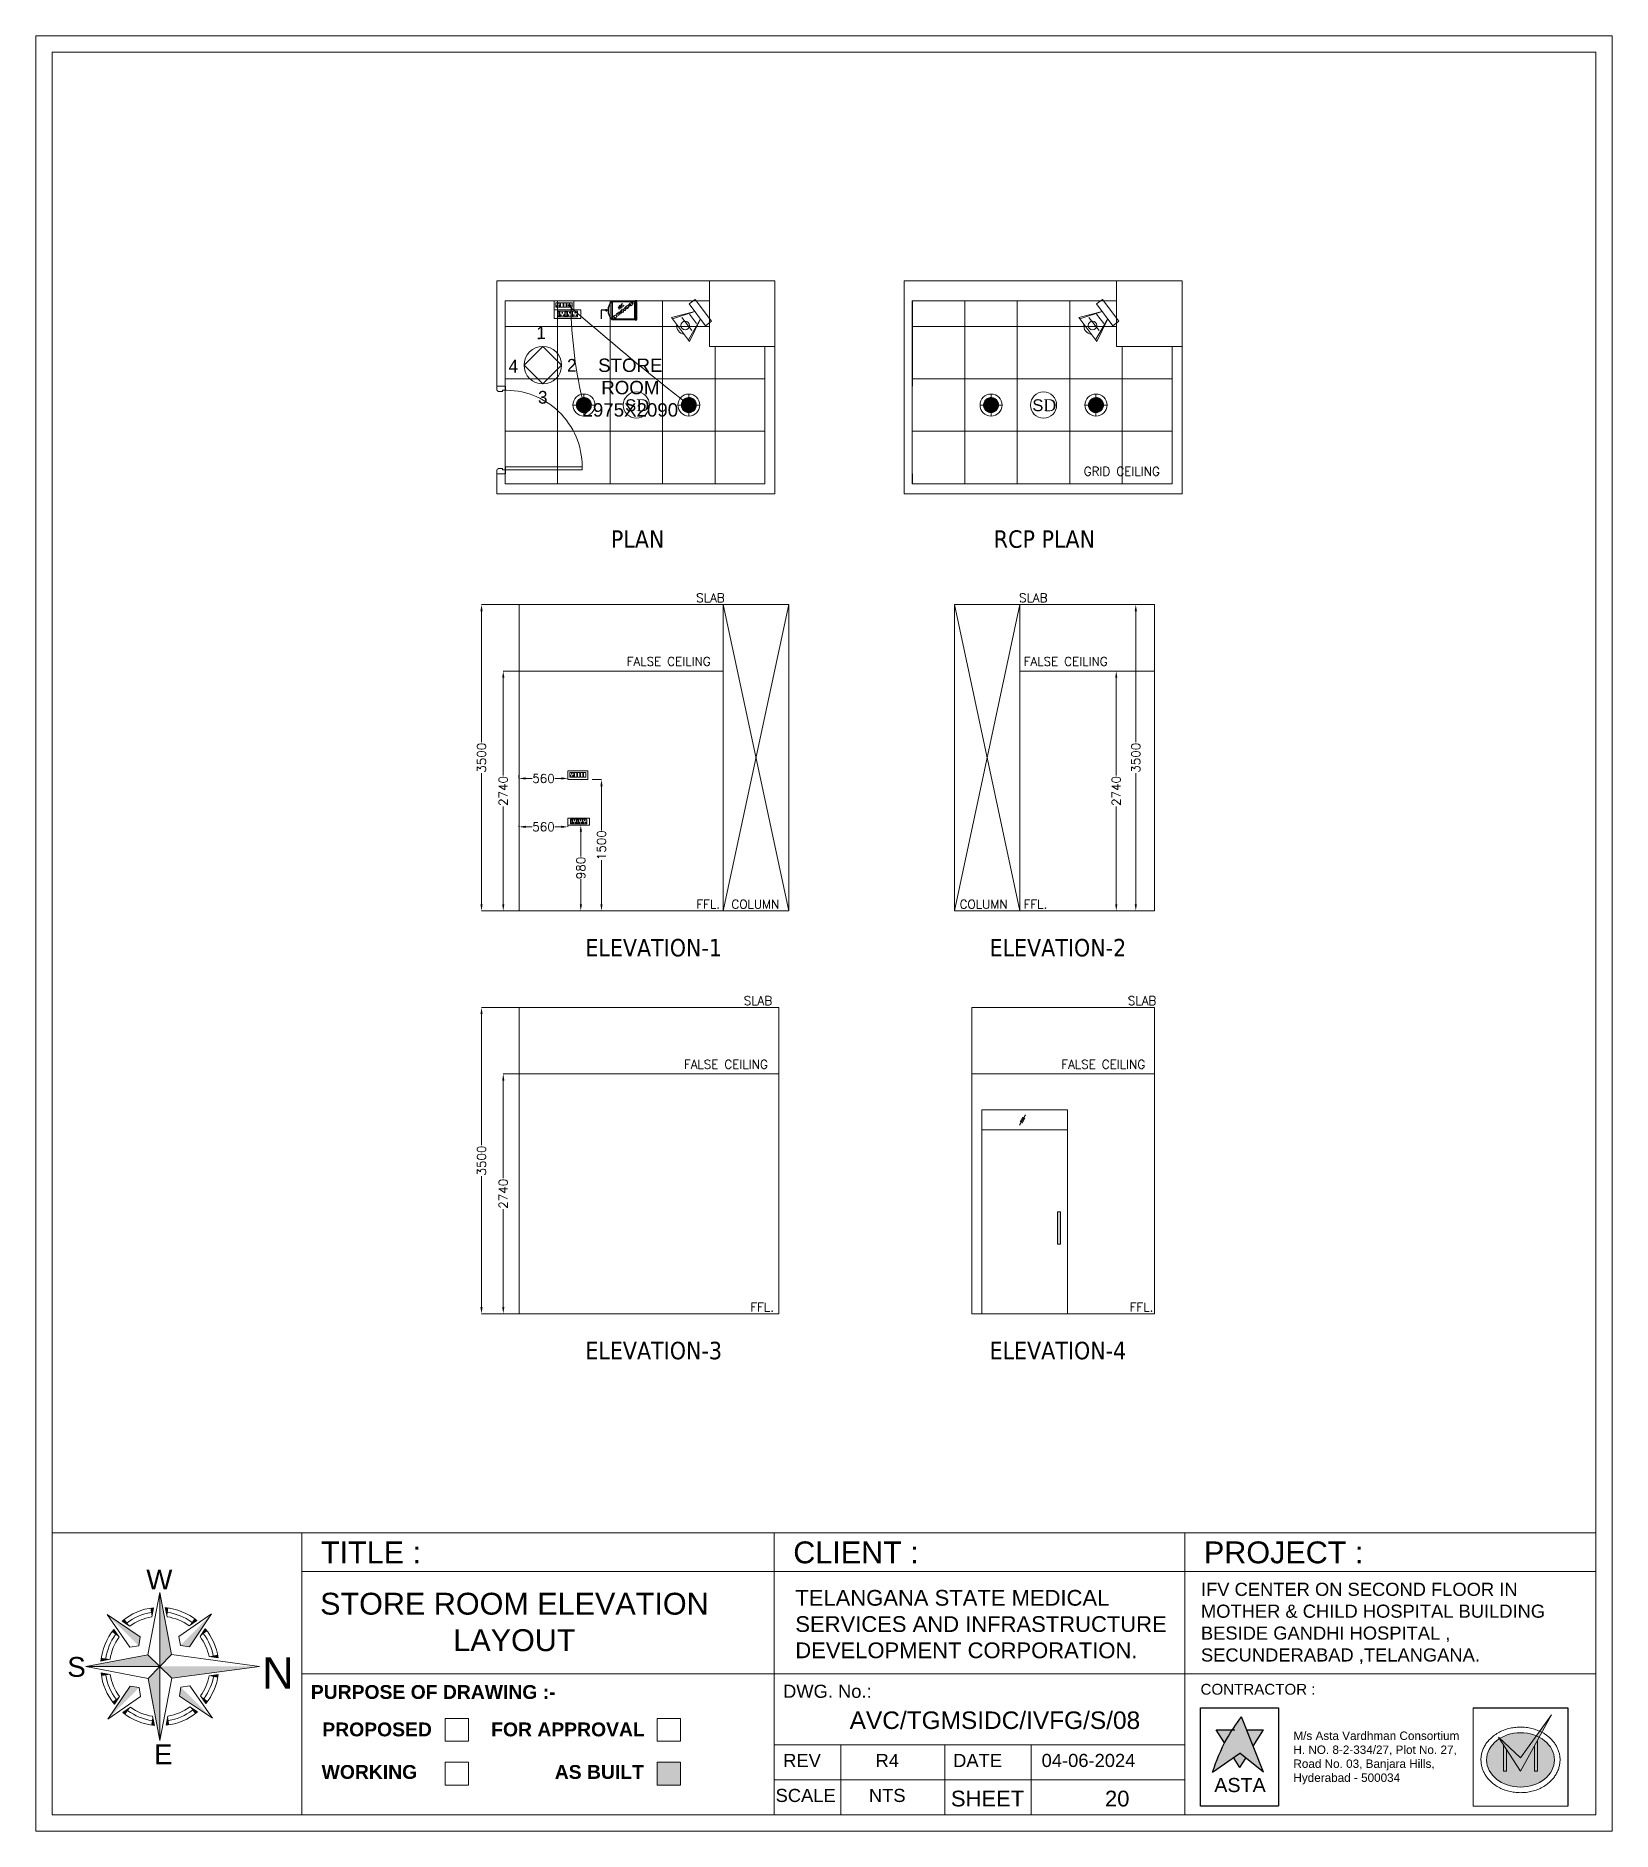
# Model space of a CAD drawing. Extents: x 3552052 to 4102982, y -707811 to -630695.
# Drawn here: x 3761332 to 3779356, y -701924 to -681406 of the extents above; entities that cross this region are included whole.
import ezdxf
from ezdxf.enums import TextEntityAlignment as Align

# ---------------------------------------------------------------- set-up
doc = ezdxf.new("R2010")
doc.units = 0
doc.header["$LTSCALE"] = 6
doc.header["$MEASUREMENT"] = 0
doc.linetypes.add('HIDDEN', pattern=[0.375, 0.25, -0.125])
doc.layers.get('0').update_dxf_attribs({"linetype": 'CONTINUOUS', "lineweight": 0})
doc.layers.get('Defpoints').update_dxf_attribs({"linetype": 'CONTINUOUS', "lineweight": 0})
for name, color, linetype, lineweight in [('0.0', 8, 'CONTINUOUS', 0), ('COL', 5, 'CONTINUOUS', 0), ('DIM', 7, 'CONTINUOUS', 0), ('DOOR', 44, 'CONTINUOUS', 0), ('ELE-12W LED', 1, 'CONTINUOUS', 0), ('ELE-12W UPS LIGHT', 3, 'CONTINUOUS', 0), ('ELE-4M RAW P.SB', 40, 'CONTINUOUS', 0), ('ELE-4M UPS P.SB', 3, 'CONTINUOUS', 0), ('ELE-6M RAW P.SB', 40, 'HIDDEN', 0), ('ELE-8M 6-16A UPS SOCKET', 223, 'CONTINUOUS', 0), ('ELE-SOCKET NMBERING', 7, 'CONTINUOUS', 9), ('ELE. 2N0S OF 6-16 UPS SOCKETS', 191, 'CONTINUOUS', 0), ('FA-BELOW SMOKE DERECTOR', 1, 'CONTINUOUS', 0), ('formate text', 8, 'CONTINUOUS', 0), ('hatch', 252, 'CONTINUOUS', 0), ('LV.CC CEMARA', 66, 'CONTINUOUS', 0), ('MEP_HVAC_RA_DUCT', 1, 'CONTINUOUS', 0), ('MEP_HVAC_TEXT', 7, 'CONTINUOUS', 0), ('SECTION', 251, 'CONTINUOUS', 0), ('TITLE', 7, 'CONTINUOUS', 0), ('WALL', 8, 'CONTINUOUS', 0)]:
    doc.layers.add(name, color=color, linetype=linetype, lineweight=lineweight)
doc.layers.add('ELE-LIGHTING WIRING', color=7, linetype='CONTINUOUS', lineweight=0, true_color=0x63d7b6)
doc.layers.add('FIRE EXTINGUISHER', color=7, linetype='CONTINUOUS')
doc.styles.add('Annotation', font='tahoma.ttf')
doc.styles.add('ARIAL', font='arial.ttf')
doc.styles.add('FORMATE', font='arialbd.ttf')
doc.styles.add('PDF Times New Roman', font='times.ttf')
doc.styles.add('ROMANS', font='romans.shx')
doc.styles.get("Standard").update_dxf_attribs({"font": 'SIMPLEX'})
doc.styles.add('style3', font='arialbd.ttf')
doc.dimstyles.new('AEPL1', dxfattribs={"dimtxt": 100, "dimasz": 75, "dimexe": 1.25, "dimexo": 50, "dimtad": 0, "dimdec": 0, "dimtxsty": 'ROMANS', "dimcen": 2.5, "dimclrd": 7, "dimclre": 7, "dimadec": 0, "dimazin": 0, "dimtfac": 1, "dimtdec": 0, "dimtmove": 0, "dimatfit": 3, "dimfxl": 1, "dimlwd": 0, "dimlwe": 0, "dimarcsym": 0})

msp = doc.modelspace()

# ---------------------------------------------------------------- texts
at = {"ltscale": 0.1, "char_height": 136.805, "width": 184.566, "attachment_point": 5, "rotation": 0.1103}
for s, insert in [('\\pxqc;{\\F.shx.shx;\\H1.0669x;1}', (3767109.2, -684798.7)), ('\\pxqc;{\\F.shx.shx.shx.shx;\\H1.0669x;4}', (3766790.8, -685180.6)), ('\\pxqc;{\\F.shx.shx.shx;\\H1.0669x;2}', (3767459.7, -685170.8)), ('\\pxqc;{\\F.shx.shx.shx.shx;\\H1.0669x;3}', (3767128, -685537.1))]:
    msp.add_mtext(s, dxfattribs=dict(at, insert=insert))
at = {"char_height": 200, "width": 2697.906, "attachment_point": 3, "style": 'Annotation'}
for s, insert in [('\\pxql;PLAN', (3770604.7, -687056.6)), ('\\pxql;RCP PLAN', (3774982.9, -687056.6)), ('\\pxql;ELEVATION-1', (3770312.4, -691727)), ('\\pxql;ELEVATION-2', (3774934, -691727)), ('\\pxql;ELEVATION-3', (3770312.4, -696331.5)), ('\\pxql;ELEVATION-4', (3774934, -696331.5))]:
    msp.add_mtext(s, dxfattribs=dict(at, insert=insert))
at = {"layer": 'DIM', "color": 8, "insert": (3768129, -685426.1), "char_height": 153, "width": 1198.956, "attachment_point": 5, "style": 'ARIAL'}
msp.add_mtext('STORE ROOM\\P2975X2090', dxfattribs=at)
at = {"layer": 'ELE-SOCKET NMBERING', "color": 0, "char_height": 100.004, "width": 2358.602, "attachment_point": 1, "style": 'Annotation'}
for s, insert in [('{\\Fromans|c0;GRID CEILING }', (3773314, -686332.3)), ('{\\Fromans|c0;SLAB}', (3768882.3, -687778.1)), ('{\\Fromans|c0;SLAB}', (3772573.8, -687778.1)), ('{\\Fromans|c0;FALSE CEILING }', (3768088.1, -688505.4)), ('{\\Fromans|c0;FALSE CEILING }', (3772627.6, -688505.4)), ('{\\Fromans|c0;FFL.}', (3768884.6, -691280.5)), ('{\\Fromans|c0;COLUMN}', (3769284.8, -691280.5)), ('{\\Fromans|c0;COLUMN}', (3771894.4, -691280.5)), ('{\\Fromans|c0;FFL.}', (3772626.2, -691280.5)), ('{\\Fromans|c0;SLAB}', (3769426.1, -692382.6)), ('{\\Fromans|c0;SLAB}', (3773818.4, -692382.6)), ('{\\Fromans|c0;FALSE CEILING }', (3768741.7, -693109.9)), ('{\\Fromans|c0;FALSE CEILING }', (3773057.2, -693109.9)), ('{\\Fromans|c0;FFL.}', (3769501.3, -695885)), ('{\\Fromans|c0;FFL.}', (3773839.6, -695885))]:
    msp.add_mtext(s, dxfattribs=dict(at, insert=insert))
at = {"layer": 'formate text', "color": 7, "lineweight": 15, "ltscale": 100, "style": 'style3'}
msp.add_text('PURPOSE OF DRAWING :-', height=158.21, dxfattribs=at).set_placement((3764475.5, -700413.2, -100))
at = {"layer": 'formate text', "color": 7, "lineweight": 15, "style": 'FORMATE'}
for s, p in [('PROPOSED ', (3765921.3, -700841, -100)), ('FOR APPROVAL', (3768294, -700841, -100)), ('WORKING', (3765691.9, -701327.2, -100)), ('AS BUILT', (3768284.3, -701327.2, -100))]:
    msp.add_text(s, height=158.21, dxfattribs=at).set_placement(p, align=Align.RIGHT)
at = {"layer": 'TITLE', "color": 7, "style": 'ARIAL'}
for s, height, p in [('TITLE :', 250, (3764590.9, -698863.4)), ('CLIENT :', 250, (3769992.4, -698863.4)), ('PROJECT :', 250, (3774688.2, -698863.4)), ('W', 226.5, (3762594.4, -699161, 0)), ('S', 226.5, (3761691.1, -700160.6, 0)), ('DWG. No.:', 150, (3769875.7, -700400.8)), ('E', 226.5, (3762683.5, -701159.1, 0))]:
    msp.add_text(s, height=height, dxfattribs=at).set_placement(p)
at = {"layer": 'TITLE', "color": 5, "style": 'ARIAL'}
msp.add_text('N', height=357.2, rotation=180, dxfattribs=at).set_placement((3764279.5, -699938.1, 0))
at = {"layer": 'TITLE', "color": 7, "style": 'ARIAL'}
for s, height, p in [('REV', 150, (3770092.6, -701116.5)), ('R4', 150, (3771067.5, -701116.5)), ('DATE', 150, (3772100.1, -701116.5)), ('04-06-2024', 150, (3773368.2, -701116.5)), ('SCALE', 150, (3770134, -701516.5)), ('NTS', 150, (3771066.6, -701516.5)), ('SHEET', 180, (3772214, -701552.3)), ('20', 180, (3773696.7, -701552.3))]:
    msp.add_text(s, height=height, dxfattribs=at).set_placement(p, align=Align.MIDDLE_CENTER)
at = {"layer": 'TITLE', "color": 7, "attachment_point": 1, "style": 'ARIAL'}
for s, width, gutter_width, insert, char_height in [('\\pxqc;STORE ROOM ELEVATION LAYOUT', 4493.629, 10, (3764556.9, -699200.1), 250), ('{\\C256;TELANGANA STATE MEDICAL SERVICES AND INFRASTRUCTURE DEVELOPMENT CORPORATION.}', 4493.629, 10, (3770016.1, -699167.7), 180), ('\\pxql;IFV CENTER ON SECOND FLOOR IN MOTHER & CHILD HOSPITAL BUILDING BESIDE GANDHI HOSPITAL , SECUNDERABAD ,TELANGANA. ', 4493.629, 10, (3774654.3, -699085.5), 150), ('\\pxqc;AVC/TGMSIDC/IVFG/S/08', 5392.273, 12, (3769602.2, -700556.7), 200)]:
    msp.add_mtext_dynamic_manual_height_columns(s, width=width, gutter_width=gutter_width, heights=[0], dxfattribs=dict(at, insert=insert, char_height=char_height))

# ---------------------------------------------------------------- blocks, each defined once
blk = doc.blocks.new('FFFF5444')
at = {"layer": 'ELE-4M UPS P.SB', "color": 8, "linetype": 'ByBlock'}
for p, q in [((3595761, -691471), (3595761, -693561)), ((3596361, -691471), (3596361, -693561)), ((3596961, -691471), (3596961, -693561)), ((3595161, -691761), (3597496, -691761)), ((3597561, -691991), (3597561, -693561)), ((3595161, -692361), (3598131, -692361)), ((3595161, -692961), (3598131, -692961))]:
    blk.add_line(p, q, dxfattribs=at)
blk.add_lwpolyline([(3595161, -691471), (3595161, -693561), (3598131, -693561), (3598131, -691991), (3597496, -691991), (3597496, -691471), (3595161, -691471)], dxfattribs=at)
blk = doc.blocks.new('CC CEMARA')
at = {"layer": 'LV.CC CEMARA', "linetype": 'ByBlock'}
for p, q in [((94, -242), (19, -67)), ((19, -67), (104, -231)), ((47, -104), (105, -35)), ((240, -67), (65, -12)), ((232, -76), (65, -12)), ((81, -159), (163, -62)), ((94, -242), (240, -67))]:
    blk.add_line(p, q, dxfattribs=at)
blk.add_lwpolyline([(111, 43), (66, 80), (-66, -80), (-22, -117)], close=True, dxfattribs=at)
blk.add_circle((133, -123), 32.9, dxfattribs=at)
blk.add_arc((132, -124), 66.7, 275.3702, 5.5412, dxfattribs=at)
blk = doc.blocks.new('A$C19B8274B')
at = {"layer": 'DOOR'}
for p, q in [((-45, 925), (-80, 925)), ((-80, 50), (-80, 925)), ((-45, 50), (-45, 925)), ((-45, 50), (-80, 50)), ((-955, -50), (-955, -47.5)), ((-940, -35), (-942.5, -35)), ((-60, -35), (-57.5, -35)), ((-45, -50), (-45, -47.5))]:
    blk.add_line(p, q, dxfattribs=at)
for points in [[(-940, 15), (-955, 15), (-955, 50), (-1000, 50), (-1000, -50), (-955, -50)], [(-940, -35), (-940, 15)], [(-60, 15), (-45, 15), (-45, 50), (0, 50), (0, -50), (-45, -50)], [(-60, -35), (-60, 15)]]:
    blk.add_lwpolyline(points, dxfattribs=at)
at = {"layer": 'DOOR', "color": 145}
blk.add_arc((-80, 50), 875, 90, 182.29244, dxfattribs=at)
at = {"layer": 'DOOR'}
for centre, start, end in [((-955, -35), 270, 0), ((-45, -35), 180, 270)]:
    blk.add_arc(centre, 12.5, start, end, dxfattribs=at)
blk = doc.blocks.new('FFFF55')
at = {"layer": 'ELE-4M RAW P.SB', "color": 40, "ltscale": 10}
for p, q in [((3572235, -695555), (3572281, -695555)), ((3572235, -695607), (3572235, -695555)), ((3572281, -695555), (3572281, -695607)), ((3572281, -695607), (3572235, -695607))]:
    blk.add_line(p, q, dxfattribs=at)
for points in [[(3572215, -695527), (3572440, -695527), (3572440, -695627), (3572215, -695627)], [(3572289, -695555), (3572316, -695555), (3572316, -695607), (3572289, -695607)], [(3572324, -695555), (3572351, -695555), (3572351, -695607), (3572324, -695607)], [(3572359, -695555), (3572385, -695555), (3572385, -695607), (3572359, -695607)]]:
    blk.add_lwpolyline(points, close=True, dxfattribs=at)
for centre, radius, start, end in [((3572245, -695571), 3.1, 87.49, 354.7311), ((3572247, -695569), 2.5, 284.9049, 157.3162), ((3572269, -695569), 2.5, 22.6838, 255.0951), ((3572271, -695571), 3.1, 185.2689, 92.51), ((3572258, -695594), 3.6, 127.1584, 52.8416), ((3572258, -695591), 2.29, 341.4031, 198.5969)]:
    blk.add_arc(centre, radius, start, end, dxfattribs=at)
at = {"layer": 'ELE-6M RAW P.SB', "color": 3, "linetype": 'ByBlock'}
blk.add_lwpolyline([(3572393, -695555), (3572420, -695555), (3572420, -695607), (3572393, -695607)], close=True, dxfattribs=at)
blk = doc.blocks.new('543E')
at = {"layer": 'ELE. 2N0S OF 6-16 UPS SOCKETS', "color": 72, "linetype": 'ByBlock', "lineweight": 0}
for p, q in [((-124, -57), (-124, -91)), ((-26, -57), (-124, -57)), ((-26, -57), (-124, -57)), ((-124, -91), (-26, -91)), ((-124, -96), (-26, -96)), ((-124, -181), (-124, -96)), ((-26, -181), (-124, -181)), ((-124, -187), (-124, -221)), ((-26, -187), (-124, -187)), ((-26, -187), (-124, -187)), ((-124, -221), (-26, -221)), ((-124, -312), (-124, -227)), ((-124, -227), (-26, -227)), ((-113, -60), (-113, -88)), ((-37, -60), (-113, -60)), ((-113, -88), (-37, -88)), ((-113, -190), (-113, -218)), ((-37, -190), (-113, -190)), ((-113, -218), (-37, -218)), ((-110, -60), (-110, -88)), ((-110, -190), (-110, -218)), ((-37, -88), (-37, -60)), ((-37, -218), (-37, -190)), ((-26, -57), (-26, -91)), ((-26, -91), (-26, -57)), ((-26, -96), (-26, -181)), ((-26, -187), (-26, -221)), ((-26, -221), (-26, -187)), ((-26, -227), (-26, -312)), ((-26, -312), (-124, -312)), ((-124, -402), (-124, -317)), ((-124, -317), (-26, -317)), ((-26, -402), (-124, -402)), ((-26, -317), (-26, -402))]:
    blk.add_line(p, q, dxfattribs=at)
blk.add_lwpolyline([(-150, 0), (-150, -459), (0, -459), (0, 0)], close=True, dxfattribs=at)
for centre, radius, start, end in [((-98, -119), 4.6, 112.6838, 345.0951), ((-98, -159), 4.6, 14.9049, 247.3162), ((-98, -249), 4.6, 112.6838, 345.0951), ((-98, -289), 4.6, 14.9049, 247.3162), ((-94, -115), 5.7, 275.2689, 182.51), ((-94, -163), 5.7, 177.49, 84.7311), ((-94, -245), 5.7, 275.2689, 182.51), ((-94, -293), 5.7, 177.49, 84.7311), ((-58, -139), 4.22, 71.4031, 288.5969), ((-58, -269), 4.22, 71.4031, 288.5969), ((-51, -139), 6.62, 217.1584, 142.8416), ((-51, -269), 6.62, 217.1584, 142.8416), ((-98, -340), 4.6, 112.6838, 345.0951), ((-98, -379), 4.6, 14.9049, 247.3162), ((-94, -335), 5.7, 275.2689, 182.51), ((-94, -384), 5.7, 177.49, 84.7311), ((-58, -360), 4.22, 71.4031, 288.5969), ((-51, -360), 6.62, 217.1584, 142.8416)]:
    blk.add_arc(centre, radius, start, end, dxfattribs=at)
blk = doc.blocks.new('FIRE EXTINGUISHER')
at = {"layer": 'FIRE EXTINGUISHER', "color": 1, "ltscale": 0.1}
for p, q in [((-0.112, 1.728), (-0.548, 1.728)), ((-0.112, 1.481), (-0.112, 1.728)), ((-0.112, 1.365), (-0.112, 1.423))]:
    blk.add_line(p, q, dxfattribs=at)
for points in [[(0.372, 1.149), (0.372, -0.029), (-0.597, -0.029), (-0.597, 1.149)], [(0.35, 1.127), (0.35, -0.007), (-0.575, -0.007), (-0.575, 1.127)], [(-0.084, 1.481), (-0.141, 1.481), (-0.141, 1.423), (-0.084, 1.423)], [(-0.597, -0.124), (0.372, -0.124), (0.372, -0.029), (-0.597, -0.029)], [(-0.575, -0.102), (0.35, -0.102), (0.35, -0.052), (-0.575, -0.052)]]:
    blk.add_lwpolyline(points, close=True, dxfattribs=at)
blk.add_arc((-0.112, 0.712), 0.653, 42.04343, 137.91207, dxfattribs=at)
at = {"layer": 'FIRE EXTINGUISHER', "color": 1, "ltscale": 0.1, "insert": (-0.146, 0.52, -243.239), "char_height": 0.139, "width": 0.31903, "attachment_point": 8, "rotation": 308.63605}
blk.add_mtext('ABC EXTINGUISHER', dxfattribs=at)
blk = doc.blocks.new('QWE')
at = {"layer": 'ELE-12W UPS LIGHT'}
h = blk.add_hatch(dxfattribs=at)
h.set_pattern_fill('ANSI31', color=8)
h.set_pattern_definition([(45, (-1135553.9097, 459369.4158), (-2.24506403, 2.24506403), [])])
edge = h.paths.add_edge_path()
edge.add_arc((0, 0), 85.7, 0, 360)
at = {"layer": 'ELE-12W UPS LIGHT', "color": 3}
for p, q in [((-126, 0), (126, 0)), ((0, -126), (0, 126))]:
    blk.add_line(p, q, dxfattribs=at)
for radius in [126, 85.7]:
    blk.add_circle((0, 0), radius, dxfattribs=at)
blk = doc.blocks.new('18W LED')
at = {"layer": 'ELE-12W LED'}
h = blk.add_hatch(dxfattribs=at)
h.set_pattern_fill('ANSI31', color=252)
h.set_pattern_definition([(45, (-1135553.9097, 459369.4158), (-2.24506403, 2.24506403), [])])
edge = h.paths.add_edge_path()
edge.add_arc((0, 0), 85.7, 0, 360)
at = {"layer": 'ELE-12W LED', "color": 1}
for p, q in [((-126, 0), (126, 0)), ((0, -126), (0, 126))]:
    blk.add_line(p, q, dxfattribs=at)
for radius in [126, 85.7]:
    blk.add_circle((0, 0), radius, dxfattribs=at)
blk = doc.blocks.new('SMOKE DETECTOR')
at = {"layer": 'FA-BELOW SMOKE DERECTOR', "color": 7}
blk.add_circle((931029, -118294), 166, dxfattribs=at)
at = {"layer": 'FA-BELOW SMOKE DERECTOR', "insert": (930887, -118373), "char_height": 150, "attachment_point": 7, "style": 'PDF Times New Roman'}
blk.add_mtext('{\\fArial|b0|i0|c0|p34;S}D', dxfattribs=at)
blk = doc.blocks.new('*D272')
at = {"layer": 'Defpoints', "color": 0, "linetype": 'ByBlock', "transparency": 16777216}
for p in [(3766676, -688666), (3767064, -688666), (3767056, -691406)]:
    blk.add_point(p, dxfattribs=at)
at = {"layer": 'ELE-4M UPS P.SB', "color": 7, "linetype": 'ByBlock', "lineweight": 0, "transparency": 16777216}
for p, q in [((3767014, -688666), (3766675, -688666)), ((3766676, -688741), (3766676, -689859)), ((3766676, -691331), (3766676, -690212)), ((3767006, -691406), (3766675, -691406))]:
    blk.add_line(p, q, dxfattribs=at)
at = {"layer": 'ELE-4M UPS P.SB', "color": 7, "linetype": 'ByBlock', "transparency": 16777216}
for points in [[(3766664, -688741), (3766689, -688741), (3766676, -688666)], [(3766664, -691331), (3766689, -691331), (3766676, -691406)]]:
    blk.add_solid(points, dxfattribs=at)
at = {"layer": 'ELE-4M UPS P.SB', "color": 0, "linetype": 'ByBlock', "transparency": 16777216, "insert": (3766676, -690036), "char_height": 100, "attachment_point": 5, "rotation": 90, "style": 'ROMANS'}
blk.add_mtext('2740', dxfattribs=at)
blk = doc.blocks.new('*D273')
at = {"layer": 'Defpoints', "color": 0, "linetype": 'ByBlock', "transparency": 16777216}
for p in [(3766428, -687906), (3767102, -687906), (3767056, -691406)]:
    blk.add_point(p, dxfattribs=at)
at = {"layer": 'ELE-4M UPS P.SB', "color": 7, "linetype": 'ByBlock', "lineweight": 0, "transparency": 16777216}
for p, q in [((3767052, -687906), (3766426, -687906)), ((3766428, -687981), (3766428, -689479)), ((3766428, -691331), (3766428, -689832)), ((3767006, -691406), (3766426, -691406))]:
    blk.add_line(p, q, dxfattribs=at)
at = {"layer": 'ELE-4M UPS P.SB', "color": 7, "linetype": 'ByBlock', "transparency": 16777216}
for points in [[(3766415, -687981), (3766440, -687981), (3766428, -687906)], [(3766415, -691331), (3766440, -691331), (3766428, -691406)]]:
    blk.add_solid(points, dxfattribs=at)
at = {"layer": 'ELE-4M UPS P.SB', "color": 0, "linetype": 'ByBlock', "transparency": 16777216, "insert": (3766428, -689656), "char_height": 100, "attachment_point": 5, "rotation": 90, "style": 'ROMANS'}
blk.add_mtext('3500', dxfattribs=at)
blk = doc.blocks.new('*D274')
at = {"layer": 'Defpoints', "color": 0, "linetype": 'ByBlock', "transparency": 16777216}
for p in [(3766856, -690386), (3766856, -690446), (3767416, -690386)]:
    blk.add_point(p, dxfattribs=at)
at = {"layer": 'ELE-4M UPS P.SB', "color": 7, "linetype": 'ByBlock', "lineweight": 0, "transparency": 16777216}
for p, q in [((3766856, -690436), (3766856, -690447)), ((3766931, -690446), (3767007, -690446)), ((3767341, -690446), (3767266, -690446)), ((3767416, -690436), (3767416, -690447))]:
    blk.add_line(p, q, dxfattribs=at)
at = {"layer": 'ELE-4M UPS P.SB', "color": 7, "linetype": 'ByBlock', "transparency": 16777216}
for points in [[(3766931, -690433), (3766931, -690458), (3766856, -690446)], [(3767341, -690433), (3767341, -690458), (3767416, -690446)]]:
    blk.add_solid(points, dxfattribs=at)
at = {"layer": 'ELE-4M UPS P.SB', "color": 0, "linetype": 'ByBlock', "transparency": 16777216, "insert": (3767136, -690446), "char_height": 100, "attachment_point": 5, "style": 'ROMANS'}
blk.add_mtext('560', dxfattribs=at)
blk = doc.blocks.new('*D275')
at = {"layer": 'Defpoints', "color": 0, "linetype": 'ByBlock', "transparency": 16777216}
for p in [(3766856, -689892), (3766856, -689906), (3767416, -689906)]:
    blk.add_point(p, dxfattribs=at)
at = {"layer": 'ELE-4M UPS P.SB', "color": 7, "linetype": 'ByBlock', "lineweight": 0, "transparency": 16777216}
for p, q in [((3766856, -689856), (3766856, -689891)), ((3766931, -689892), (3767007, -689892)), ((3767341, -689892), (3767266, -689892)), ((3767416, -689856), (3767416, -689891))]:
    blk.add_line(p, q, dxfattribs=at)
at = {"layer": 'ELE-4M UPS P.SB', "color": 7, "linetype": 'ByBlock', "transparency": 16777216}
for points in [[(3766931, -689880), (3766931, -689905), (3766856, -689892)], [(3767341, -689880), (3767341, -689905), (3767416, -689892)]]:
    blk.add_solid(points, dxfattribs=at)
at = {"layer": 'ELE-4M UPS P.SB', "color": 0, "linetype": 'ByBlock', "transparency": 16777216, "insert": (3767136, -689892), "char_height": 100, "attachment_point": 5, "style": 'ROMANS'}
blk.add_mtext('560', dxfattribs=at)
blk = doc.blocks.new('*D276')
at = {"layer": 'Defpoints', "color": 0, "linetype": 'ByBlock', "transparency": 16777216}
for p in [(3767539, -690426), (3767539, -691406), (3767563, -691406)]:
    blk.add_point(p, dxfattribs=at)
at = {"layer": 'ELE-4M UPS P.SB', "color": 7, "linetype": 'ByBlock', "lineweight": 0, "transparency": 16777216}
for p, q in [((3767589, -690426), (3767564, -690426)), ((3767563, -690501), (3767563, -690786)), ((3767563, -691331), (3767563, -691045)), ((3767589, -691406), (3767564, -691406))]:
    blk.add_line(p, q, dxfattribs=at)
at = {"layer": 'ELE-4M UPS P.SB', "color": 7, "linetype": 'ByBlock', "transparency": 16777216}
for points in [[(3767551, -690501), (3767576, -690501), (3767563, -690426)], [(3767551, -691331), (3767576, -691331), (3767563, -691406)]]:
    blk.add_solid(points, dxfattribs=at)
at = {"layer": 'ELE-4M UPS P.SB', "color": 0, "linetype": 'ByBlock', "transparency": 16777216, "insert": (3767563, -690916), "char_height": 100, "attachment_point": 5, "rotation": 90, "style": 'ROMANS'}
blk.add_mtext('980', dxfattribs=at)
blk = doc.blocks.new('*D277')
at = {"layer": 'Defpoints', "color": 0, "linetype": 'ByBlock', "transparency": 16777216}
for p in [(3767641, -689906), (3767641, -691406), (3767799, -691406)]:
    blk.add_point(p, dxfattribs=at)
at = {"layer": 'ELE-4M UPS P.SB', "color": 7, "linetype": 'ByBlock', "lineweight": 0, "transparency": 16777216}
for p, q in [((3767691, -689906), (3767800, -689906)), ((3767799, -689981), (3767799, -690486)), ((3767799, -691331), (3767799, -690825)), ((3767691, -691406), (3767800, -691406))]:
    blk.add_line(p, q, dxfattribs=at)
at = {"layer": 'ELE-4M UPS P.SB', "color": 7, "linetype": 'ByBlock', "transparency": 16777216}
for points in [[(3767787, -689981), (3767812, -689981), (3767799, -689906)], [(3767787, -691331), (3767812, -691331), (3767799, -691406)]]:
    blk.add_solid(points, dxfattribs=at)
at = {"layer": 'ELE-4M UPS P.SB', "color": 0, "linetype": 'ByBlock', "transparency": 16777216, "insert": (3767799, -690656), "char_height": 100, "attachment_point": 5, "rotation": 90, "style": 'ROMANS'}
blk.add_mtext('1500', dxfattribs=at)
blk = doc.blocks.new('*D278')
at = {"layer": 'Defpoints', "color": 0, "linetype": 'ByBlock', "transparency": 16777216}
for p in [(3773612, -688666), (3773686, -688666), (3773612, -691406)]:
    blk.add_point(p, dxfattribs=at)
at = {"layer": 'ELE-4M UPS P.SB', "color": 7, "linetype": 'ByBlock', "lineweight": 0, "transparency": 16777216}
for p, q in [((3773662, -688666), (3773687, -688666)), ((3773686, -688741), (3773686, -689859)), ((3773686, -691331), (3773686, -690212)), ((3773662, -691406), (3773687, -691406))]:
    blk.add_line(p, q, dxfattribs=at)
at = {"layer": 'ELE-4M UPS P.SB', "color": 7, "linetype": 'ByBlock', "transparency": 16777216}
for points in [[(3773673, -688741), (3773698, -688741), (3773686, -688666)], [(3773673, -691331), (3773698, -691331), (3773686, -691406)]]:
    blk.add_solid(points, dxfattribs=at)
at = {"layer": 'ELE-4M UPS P.SB', "color": 0, "linetype": 'ByBlock', "transparency": 16777216, "insert": (3773686, -690036), "char_height": 100, "attachment_point": 5, "rotation": 90, "style": 'ROMANS'}
blk.add_mtext('2740', dxfattribs=at)
blk = doc.blocks.new('*D279')
at = {"layer": 'Defpoints', "color": 0, "linetype": 'ByBlock', "transparency": 16777216}
for p in [(3773879, -687906), (3773879, -691406), (3773909, -691406)]:
    blk.add_point(p, dxfattribs=at)
at = {"layer": 'ELE-4M UPS P.SB', "color": 7, "linetype": 'ByBlock', "lineweight": 0, "transparency": 16777216}
for p, q in [((3773909, -687981), (3773909, -689479)), ((3773929, -687906), (3773911, -687906)), ((3773909, -691331), (3773909, -689832)), ((3773929, -691406), (3773911, -691406))]:
    blk.add_line(p, q, dxfattribs=at)
at = {"layer": 'ELE-4M UPS P.SB', "color": 7, "linetype": 'ByBlock', "transparency": 16777216}
for points in [[(3773897, -687981), (3773922, -687981), (3773909, -687906)], [(3773897, -691331), (3773922, -691331), (3773909, -691406)]]:
    blk.add_solid(points, dxfattribs=at)
at = {"layer": 'ELE-4M UPS P.SB', "color": 0, "linetype": 'ByBlock', "transparency": 16777216, "insert": (3773909, -689656), "char_height": 100, "attachment_point": 5, "rotation": 90, "style": 'ROMANS'}
blk.add_mtext('3500', dxfattribs=at)
blk = doc.blocks.new('*D280')
at = {"layer": 'Defpoints', "color": 0, "linetype": 'ByBlock', "transparency": 16777216}
for p in [(3766676, -693270), (3767064, -693270), (3767056, -696010)]:
    blk.add_point(p, dxfattribs=at)
at = {"layer": 'ELE-4M UPS P.SB', "color": 7, "linetype": 'ByBlock', "lineweight": 0, "transparency": 16777216}
for p, q in [((3767014, -693270), (3766675, -693270)), ((3766676, -693345), (3766676, -694463)), ((3766676, -695935), (3766676, -694817)), ((3767006, -696010), (3766675, -696010))]:
    blk.add_line(p, q, dxfattribs=at)
at = {"layer": 'ELE-4M UPS P.SB', "color": 7, "linetype": 'ByBlock', "transparency": 16777216}
for points in [[(3766664, -693345), (3766689, -693345), (3766676, -693270)], [(3766664, -695935), (3766689, -695935), (3766676, -696010)]]:
    blk.add_solid(points, dxfattribs=at)
at = {"layer": 'ELE-4M UPS P.SB', "color": 0, "linetype": 'ByBlock', "transparency": 16777216, "insert": (3766676, -694640), "char_height": 100, "attachment_point": 5, "rotation": 90, "style": 'ROMANS'}
blk.add_mtext('2740', dxfattribs=at)
blk = doc.blocks.new('*D281')
at = {"layer": 'Defpoints', "color": 0, "linetype": 'ByBlock', "transparency": 16777216}
for p in [(3766428, -692510), (3767102, -692510), (3767056, -696010)]:
    blk.add_point(p, dxfattribs=at)
at = {"layer": 'ELE-4M UPS P.SB', "color": 7, "linetype": 'ByBlock', "lineweight": 0, "transparency": 16777216}
for p, q in [((3767052, -692510), (3766426, -692510)), ((3766428, -692585), (3766428, -694083)), ((3766428, -695935), (3766428, -694437)), ((3767006, -696010), (3766426, -696010))]:
    blk.add_line(p, q, dxfattribs=at)
at = {"layer": 'ELE-4M UPS P.SB', "color": 7, "linetype": 'ByBlock', "transparency": 16777216}
for points in [[(3766415, -692585), (3766440, -692585), (3766428, -692510)], [(3766415, -695935), (3766440, -695935), (3766428, -696010)]]:
    blk.add_solid(points, dxfattribs=at)
at = {"layer": 'ELE-4M UPS P.SB', "color": 0, "linetype": 'ByBlock', "transparency": 16777216, "insert": (3766428, -694260), "char_height": 100, "attachment_point": 5, "rotation": 90, "style": 'ROMANS'}
blk.add_mtext('3500', dxfattribs=at)
blk = doc.blocks.new('A$C4A7C6C7E')
at = {"layer": 'TITLE', "color": 8, "lineweight": 5}
for p, q in [((-4207, 4144), (0, 26095)), ((0, 26095), (0, 0)), ((0, 0), (0, 26095)), ((4144, 4207), (0, 26095)), ((-2825, 17519), (-2234, 20757)), ((2559, 17560), (1919, 20788)), ((-6941, 10518), (-18592, 18312)), ((-10622, 6781), (-18592, 18312)), ((-14385, 10390), (-16257, 13098)), ((-10607, 14226), (-13343, 16056)), ((6781, 10622), (18312, 18592)), ((10390, 14385), (13098, 16257)), ((10518, 6941), (18312, 18592)), ((14226, 10607), (16056, 13343)), ((-7437, 7325), (-10622, 6781)), ((-7437, 7325), (-6941, 10518)), ((7325, 7437), (6781, 10622)), ((7325, 7437), (10518, 6941)), ((-4207, 4144), (-26095, 0)), ((0, 0), (-26095, 0)), ((-26095, 0), (0, 0)), ((-4144, -4207), (-26095, 0)), ((-17560, 2559), (-20788, 1919)), ((-4207, 4144), (0, 0)), ((0, 0), (-4207, 4144)), ((0, 0), (-4144, -4207)), ((-4144, -4207), (0, 0)), ((0, 0), (4144, 4207)), ((4144, 4207), (0, 0)), ((0, 0), (4207, -4144)), ((4207, -4144), (0, 0)), ((0, 0), (0, -26095)), ((0, -26095), (0, 0)), ((17394, 3514), (20646, 3095)), ((17394, 3514), (20646, 3095)), ((-17519, -2825), (-20757, -2234)), ((-4144, -4207), (0, -26095)), ((4207, -4144), (0, -26095)), ((17433, -3312), (20680, -2857)), ((17433, -3312), (20680, -2857)), ((17434, -3310), (20680, -2857)), ((-10518, -6941), (-18312, -18592)), ((-6781, -10622), (-18312, -18592)), ((-14226, -10607), (-16056, -13343)), ((-7325, -7437), (-10518, -6941)), ((-7325, -7437), (-6781, -10622)), ((7437, -7325), (6941, -10518)), ((6941, -10518), (18592, -18312)), ((7437, -7325), (10622, -6781)), ((10622, -6781), (18592, -18312)), ((14385, -10390), (16257, -13098)), ((-10390, -14385), (-13098, -16257)), ((-2559, -17560), (-1919, -20788)), ((2825, -17519), (2234, -20757)), ((10607, -14226), (13343, -16056))]:
    blk.add_line(p, q, dxfattribs=at)
at = {"layer": 'TITLE', "color": 5}
for p in [(4144, 4207), (4207, -4144)]:
    blk.add_line(p, (35289, 0), dxfattribs=at)
at = {"layer": 'TITLE', "color": 8, "lineweight": 5}
for radius, start, end in [(20877, 96.142689, 129.726248), (19311, 99.161205, 126.707732), (20877, 51.142689, 84.726248), (19311, 54.161205, 81.707732), (20877, 141.142689, 174.726248), (17745, 99.161205, 126.707732), (17745, 54.161205, 81.707732), (20877, 8.526917, 39.726248), (19311, 144.161205, 171.707732), (17745, 144.161205, 171.707732), (17745, 11.421813, 36.707732), (19311, 9.85136, 36.707732), (20877, 186.142689, 219.726248), (19311, 189.161205, 216.707732), (17745, 189.161205, 216.707732), (17745, 324.161205, 349.248684), (19311, 324.161205, 350.81434), (20877, 321.142689, 352.134802), (20877, 231.142689, 264.726248), (19311, 234.161205, 261.707732), (17745, 234.161205, 261.707732), (20877, 276.142689, 309.726248), (17745, 279.161205, 306.707732), (19311, 279.161205, 306.707732)]:
    blk.add_arc((0, 0), radius, start, end, dxfattribs=at)
for points in [[(0, 26095), (4144, 4207), (0, 0)], [(-3324, 20610), (-2234, 20757), (-2825, 17519)], [(3011, 20658), (1919, 20788), (2559, 17560)], [(-18592, 18312), (-6941, 10518), (-7437, 7325)], [(-16257, 13098), (-16924, 12223), (-14385, 10390)], [(-13343, 16056), (-12479, 16737), (-10607, 14226)], [(18312, 18592), (10518, 6941), (7325, 7437)], [(13098, 16257), (12223, 16924), (10390, 14385)], [(16056, 13343), (16737, 12479), (14226, 10607)], [(-26095, 0), (-4207, 4144), (0, 0)], [(-20658, 3011), (-20788, 1919), (-17560, 2559)], [(0, -26095), (-4144, -4207), (0, 0)], [(20646, 3095), (20457, 4167), (17394, 3514)], [(-20610, -3324), (-20757, -2234), (-17519, -2825)], [(20680, -2857), (20503, -3930), (17433, -3312)], [(-18312, -18592), (-10518, -6941), (-7325, -7437)], [(-16056, -13343), (-16737, -12479), (-14226, -10607)], [(18592, -18312), (6941, -10518), (7437, -7325)], [(16257, -13098), (16924, -12223), (14385, -10390)], [(-13098, -16257), (-12223, -16924), (-10390, -14385)], [(-3011, -20658), (-1919, -20788), (-2559, -17560)], [(3324, -20610), (2234, -20757), (2825, -17519)], [(13343, -16056), (12479, -16737), (10607, -14226)]]:
    blk.add_solid(points, dxfattribs=at)
at = {"layer": 'TITLE', "color": 5}
blk.add_solid([(35289, 0), (4207, -4144), (0, 0)], dxfattribs=at)
blk = doc.blocks.new('IVF-CONTRACTOR')
at = {"lineweight": -3, "true_color": 0x293189}
h = blk.add_hatch(color=177, dxfattribs=at)
h.dxf.hatch_style = 1
edge = h.paths.add_edge_path()
edge.add_spline(control_points=[(3037286, -1386527), (3037185, -1386667), (3036944, -1387001), (3036801, -1387388), (3036719, -1387609)], knot_values=[0, 0, 0, 0, 519.520055, 1226.818077, 1226.818077, 1226.818077, 1226.818077], degree=3, periodic=0)
edge.add_line((3036719, -1387609), (3037255, -1387240))
edge.add_line((3037255, -1387240), (3037717, -1387609))
edge.add_line((3037717, -1387609), (3037286, -1386527))
at = {"lineweight": -3, "true_color": 0xc7c8ca}
h = blk.add_hatch(color=9, dxfattribs=at)
h.dxf.hatch_style = 1
edge = h.paths.add_edge_path()
edge.add_spline(control_points=[(3036953, -1387033), (3036967, -1387008), (3037022, -1386919), (3037088, -1386836), (3037139, -1386779)], knot_values=[3356.588859, 3356.588859, 3356.588859, 3356.588859, 3831.174934, 5081.098827, 5081.098827, 5081.098827, 5081.098827], degree=3, periodic=0)
edge.add_line((3037139, -1386779), (3036793, -1386779))
edge.add_line((3036793, -1386779), (3036953, -1387033))
h.paths.add_polyline_path([(3037717, -1386779), (3037386, -1386779), (3037515, -1387102)])
h.paths.add_polyline_path([(3037370, -1387332), (3037255, -1387240), (3037134, -1387323), (3037255, -1387517)])
at = {"true_color": 0xed1f24}
h = blk.add_hatch(color=240, dxfattribs=at)
h.dxf.hatch_style = 1
edge = h.paths.add_edge_path()
edge.add_line((3042329, -1386921), (3042349, -1386951))
edge.add_ellipse((3042760, -1387369), major_axis=(-665, 0), ratio=0.800236, start_angle=-52.6357, end_angle=-51.8324, ccw=False)
edge.add_line((3042356, -1386946), (3042329, -1386921))
at = {"layer": '0.0', "true_color": 0xed1f24}
h = blk.add_hatch(color=240, dxfattribs=at)
h.dxf.hatch_style = 1
edge = h.paths.add_edge_path()
edge.add_line((3042760, -1387590), (3043125, -1386925))
edge.add_ellipse((3042760, -1387369), major_axis=(-665, 0), ratio=0.800236, start_angle=-123.3804, end_angle=-117.8517)
edge.add_line((3043070, -1386899), (3042760, -1387331))
edge.add_line((3042760, -1387331), (3042356, -1386946))
edge.add_ellipse((3042760, -1387369), major_axis=(-665, 0), ratio=0.800236, start_angle=-52.6357, end_angle=-51.8324)
edge.add_line((3042349, -1386951), (3042760, -1387590))
edge = h.paths.add_edge_path()
edge.add_spline(control_points=[(3043179, -1386828), (3043165, -1386821), (3043150, -1386814), (3043136, -1386807)], knot_values=[-2.156071, -2.156071, -2.156071, -2.156071, -2.090953, -2.090953, -2.090953, -2.090953], degree=3, periodic=0)
edge.add_line((3043136, -1386807), (3043070, -1386899))
edge.add_ellipse((3042760, -1387369), major_axis=(-665, 0), ratio=0.800236, start_angle=-123.3804, end_angle=-117.8517, ccw=False)
edge.add_line((3043125, -1386925), (3043179, -1386828))
edge = h.paths.add_edge_path()
edge.add_line((3043367, -1386486), (3043136, -1386807))
edge.add_spline(control_points=[(3043136, -1386807), (3043150, -1386814), (3043165, -1386821), (3043179, -1386828)], knot_values=[-2.156071, -2.156071, -2.156071, -2.156071, -2.090953, -2.090953, -2.090953, -2.090953], degree=3, periodic=0)
edge.add_line((3043179, -1386828), (3043367, -1386486))
at = {"layer": '0.0', "true_color": 0x139b48}
h = blk.add_hatch(color=114, dxfattribs=at)
h.dxf.hatch_style = 1
edge = h.paths.add_edge_path()
edge.add_ellipse((3042760, -1387369), major_axis=(-665, 0), ratio=0.800236, start_angle=-51.8324, end_angle=236.6196)
edge.add_line((3043125, -1386925), (3043091, -1386988))
edge.add_line((3043091, -1386988), (3043091, -1387590))
edge.add_line((3043091, -1387590), (3043036, -1387590))
edge.add_line((3043036, -1387590), (3043036, -1387088))
edge.add_line((3043036, -1387088), (3042760, -1387590))
edge.add_line((3042760, -1387590), (3042484, -1387160))
edge.add_line((3042484, -1387160), (3042484, -1387590))
edge.add_line((3042484, -1387590), (3042428, -1387590))
edge.add_line((3042428, -1387590), (3042428, -1387075))
edge.add_line((3042428, -1387075), (3042349, -1386951))
edge = h.paths.add_edge_path()
edge.add_ellipse((3042760, -1387369), major_axis=(-665, 0), ratio=0.800236, start_angle=-117.8517, end_angle=-52.6357)
edge.add_line((3042356, -1386946), (3042760, -1387331))
edge.add_line((3042760, -1387331), (3043070, -1386899))
at = {"layer": '0.0', "true_color": 0x000000}
h = blk.add_hatch(color=18, dxfattribs=at)
h.dxf.hatch_style = 1
h.paths.add_polyline_path([(3042484, -1387160), (3042428, -1387075), (3042428, -1387590), (3042484, -1387590)])
h.paths.add_polyline_path([(3043036, -1387590), (3043091, -1387590), (3043091, -1386988), (3043036, -1387088)])
at = {"lineweight": -3}
for p, q in [((3036484, -1386350), (3038013, -1386350)), ((3036484, -1388267), (3036484, -1386350)), ((3036485, -1386350), (3038009, -1386350)), ((3036485, -1388278), (3036485, -1386350)), ((3038013, -1386350), (3038013, -1388267)), ((3041829, -1386350), (3043688, -1386350)), ((3043688, -1386350), (3043688, -1388278)), ((3038011, -1388278), (3036483, -1388278))]:
    blk.add_line(p, q, dxfattribs=at)
at = {"color": 251, "lineweight": -3, "true_color": 0x636466}
for p, q in [((3036793, -1386779), (3037155, -1386779)), ((3036953, -1387033), (3036793, -1386779)), ((3037717, -1387609), (3037286, -1386527)), ((3037386, -1386779), (3037717, -1386779)), ((3037515, -1387102), (3037717, -1386779)), ((3036719, -1387609), (3037255, -1387240)), ((3037255, -1387517), (3037134, -1387323)), ((3037717, -1387609), (3037255, -1387240)), ((3037255, -1387517), (3037370, -1387332))]:
    blk.add_line(p, q, dxfattribs=at)
blk.add_spline([(3036719, -1387609), (3036998, -1386959), (3037286, -1386527)], degree=3, dxfattribs=at)
at = {"layer": '0.0'}
for p, q in [((3036485, -1386350), (3038009, -1386350)), ((3036485, -1388278), (3036485, -1386350)), ((3036485, -1388278), (3036485, -1386350)), ((3036485, -1386350), (3038009, -1386350)), ((3038013, -1386350), (3038013, -1388278)), ((3041829, -1386350), (3043688, -1386350)), ((3041829, -1388278), (3041829, -1386350)), ((3043688, -1386350), (3043688, -1388278)), ((3038009, -1388278), (3036485, -1388278)), ((3043688, -1388278), (3041829, -1388278))]:
    blk.add_line(p, q, dxfattribs=at)
at = {"layer": '0.0', "color": 18, "true_color": 0x000000}
for p, q in [((3042760, -1387590), (3043367, -1386486)), ((3042760, -1387331), (3043367, -1386486)), ((3042760, -1387590), (3042329, -1386921)), ((3042329, -1386921), (3042760, -1387331)), ((3042428, -1387075), (3042428, -1387590)), ((3043036, -1387088), (3043036, -1387590)), ((3043091, -1387590), (3043091, -1386988)), ((3042484, -1387590), (3042484, -1387160)), ((3042428, -1387590), (3042484, -1387590)), ((3043036, -1387590), (3043091, -1387590))]:
    blk.add_line(p, q, dxfattribs=at)
at = {"layer": '0.0'}
blk.add_ellipse((3042760, -1387369), major_axis=(-665, 0), ratio=0.800236, start_param=-3.141592653589793, end_param=3.141592653589793, dxfattribs=at)
blk.add_open_spline([(3043535, -1387369), (3043535, -1387353), (3043534, -1387336), (3043530, -1387296), (3043527, -1387272), (3043516, -1387226), (3043509, -1387202), (3043492, -1387157), (3043483, -1387135), (3043460, -1387092), (3043448, -1387071), (3043420, -1387031), (3043405, -1387011), (3043372, -1386974), (3043355, -1386956), (3043318, -1386922), (3043298, -1386906), (3043258, -1386875), (3043236, -1386861), (3043183, -1386829), (3043150, -1386812), (3043081, -1386783), (3043045, -1386771), (3042972, -1386750), (3042935, -1386742), (3042860, -1386731), (3042821, -1386728), (3042745, -1386726), (3042706, -1386727), (3042630, -1386735), (3042593, -1386741), (3042518, -1386757), (3042482, -1386768), (3042412, -1386794), (3042377, -1386809), (3042312, -1386843), (3042280, -1386862), (3042221, -1386905), (3042194, -1386928), (3042147, -1386974), (3042127, -1386996), (3042091, -1387042), (3042074, -1387067), (3042045, -1387117), (3042033, -1387143), (3042012, -1387197), (3042003, -1387225), (3041992, -1387276), (3041988, -1387299), (3041984, -1387347), (3041984, -1387371), (3041986, -1387418), (3041989, -1387442), (3041997, -1387489), (3042003, -1387512), (3042018, -1387557), (3042026, -1387580), (3042047, -1387623), (3042058, -1387645), (3042084, -1387686), (3042098, -1387706), (3042129, -1387744), (3042145, -1387762), (3042180, -1387798), (3042199, -1387814), (3042238, -1387846), (3042259, -1387861), (3042311, -1387894), (3042343, -1387912), (3042409, -1387944), (3042444, -1387957), (3042515, -1387980), (3042552, -1387989), (3042626, -1388003), (3042664, -1388007), (3042740, -1388012), (3042778, -1388012), (3042854, -1388008), (3042892, -1388003), (3042966, -1387989), (3043003, -1387980), (3043074, -1387958), (3043109, -1387944), (3043175, -1387913), (3043208, -1387895), (3043268, -1387856), (3043297, -1387834), (3043351, -1387787), (3043376, -1387761), (3043416, -1387713), (3043432, -1387690), (3043462, -1387643), (3043475, -1387619), (3043497, -1387569), (3043507, -1387543), (3043522, -1387491), (3043527, -1387464), (3043533, -1387415), (3043535, -1387392), (3043535, -1387369)], degree=3, knots=[-3.141593, -3.141593, -3.141593, -3.141593, -3.06788, -3.06788, -2.960953, -2.960953, -2.854026, -2.854026, -2.747099, -2.747099, -2.640172, -2.640172, -2.533245, -2.533245, -2.426319, -2.426319, -2.319392, -2.319392, -2.212465, -2.212465, -2.059875, -2.059875, -1.907286, -1.907286, -1.754697, -1.754697, -1.602107, -1.602107, -1.449518, -1.449518, -1.296928, -1.296928, -1.144339, -1.144339, -0.99175, -0.99175, -0.83916, -0.83916, -0.686571, -0.686571, -0.558641, -0.558641, -0.43071, -0.43071, -0.30278, -0.30278, -0.17485, -0.17485, -0.068516, -0.068516, 0.037819, 0.037819, 0.144154, 0.144154, 0.250488, 0.250488, 0.356823, 0.356823, 0.463157, 0.463157, 0.569492, 0.569492, 0.675826, 0.675826, 0.782161, 0.782161, 0.888495, 0.888495, 1.039928, 1.039928, 1.191361, 1.191361, 1.342794, 1.342794, 1.494227, 1.494227, 1.64566, 1.64566, 1.797093, 1.797093, 1.948526, 1.948526, 2.099959, 2.099959, 2.251392, 2.251392, 2.402825, 2.402825, 2.554258, 2.554258, 2.675591, 2.675591, 2.796924, 2.796924, 2.918258, 2.918258, 3.039591, 3.039591, 3.141593, 3.141593, 3.141593, 3.141593], dxfattribs=at)
at = {"lineweight": -3, "attachment_point": 1, "style": 'ARIAL'}
for s, width, gutter_width, insert, char_height in [('{\\C256;CONTRACTOR :}', 3919.85, 1060, (3036485, -1385878), 212.06), ('{\\C256;M/s Asta Vardhman Consortium\\PH. NO. 8-2-334/27, Plot No. 27, Road No. 03, Banjara Hills, Hyderabad - 500034}', 3696.75, 822, (3038306, -1386813), 164.38)]:
    blk.add_mtext_dynamic_manual_height_columns(s, width=width, gutter_width=gutter_width, heights=[0], dxfattribs=dict(at, insert=insert, char_height=char_height))
at = {"lineweight": 100, "insert": (3036754, -1387723), "char_height": 276.9, "attachment_point": 1, "style": 'ARIAL'}
blk.add_mtext_dynamic_manual_height_columns('ASTA', width=997.56, gutter_width=254, heights=[0], dxfattribs=at)

# ---------------------------------------------------------------- dimensions: what is measured, and where the dimension line sits
at = {"layer": 'ELE-4M UPS P.SB', "color": 0, "linetype": 'ByBlock'}
for base, p1, p2, picture, middle in [((3766427.7, -687905.5), (3767055.9, -691405.5), (3767102.3, -687905.5), '*D273', (3766427.7, -689655.5)), ((3766676.2, -688665.5), (3767055.9, -691405.5), (3767063.9, -688665.5), '*D272', (3766676.2, -690035.5)), ((3766427.7, -692510.1), (3767055.9, -696010.1), (3767102.3, -692510.1), '*D281', (3766427.7, -694260.1)), ((3766676.2, -693270.1), (3767055.9, -696010.1), (3767063.9, -693270.1), '*D280', (3766676.2, -694640.1))]:
    dim = msp.add_linear_dim(base=base, p1=p1, p2=p2, angle=90, dimstyle='AEPL1', dxfattribs=at)
    dim.commit()
    dim.dimension.update_dxf_attribs({"geometry": picture, "text_midpoint": middle, "dimtype": 160})
for base, p1, p2, picture, middle in [((3773909.5, -691405.5), (3773879.2, -687905.5), (3773879.2, -691405.5), '*D279', (3773909.5, -689655.5)), ((3773686, -688665.5), (3773611.6, -691405.5), (3773611.6, -688665.5), '*D278', (3773686, -690035.5)), ((3767799.2, -691405.5), (3767641.4, -689905.5), (3767641.4, -691405.5), '*D277', (3767799.2, -690655.5)), ((3767563.2, -691405.5), (3767538.9, -690425.5), (3767538.9, -691405.5), '*D276', (3767563.2, -690915.5))]:
    dim = msp.add_linear_dim(base=base, p1=p1, p2=p2, angle=90, dimstyle='AEPL1', dxfattribs=at)
    dim.commit()
    dim.dimension.update_dxf_attribs({"geometry": picture, "text_midpoint": middle})
for base, p1, p2, picture, middle in [((3766856.4, -689892.5), (3767416.4, -689905.5), (3766856.4, -689905.5), '*D275', (3767136.4, -689892.5)), ((3766856.4, -690445.6), (3767416.4, -690385.5), (3766856.4, -690385.5), '*D274', (3767136.4, -690445.6))]:
    dim = msp.add_linear_dim(base=base, p1=p1, p2=p2, dimstyle='AEPL1', dxfattribs=at)
    dim.commit()
    dim.dimension.update_dxf_attribs({"geometry": picture, "text_midpoint": middle})

# ---------------------------------------------------------------- hatches: boundary and pattern name
at = {"linetype": 'Continuous', "ltscale": 0.1}
h = msp.add_hatch(color=254, dxfattribs=at)
h.dxf.hatch_style = 1
h.paths.add_polyline_path([(3773015.6, -695214), (3773048.3, -695214), (3773048.3, -694846.5), (3773015.6, -694846.5)])
at = {"layer": 'MEP_HVAC_TEXT', "linetype": 'ByBlock'}
h = msp.add_hatch(color=1, dxfattribs=at)
h.dxf.hatch_style = 1
h.paths.add_polyline_path([(3768437.2, -701137.9), (3768437.2, -701398.5), (3768702.9, -701398.5), (3768702.9, -701137.9)])

# ---------------------------------------------------------------- linework, layer by layer
for p, q in [((3779169, -698514.4), (3761518.7, -698514.4)), ((3761518.7, -701737.2), (3761518.7, -698514.4)), ((3769773.1, -701737.2), (3769773.1, -698514.4))]:
    msp.add_line(p, q)
at = {"color": 7}
msp.add_line((3779169, -701737.2), (3769773.1, -701737.2), dxfattribs=at)
for points in [[(3779355.8, -681405.5), (3779355.8, -701924), (3761331.9, -701924), (3761331.9, -681405.5)], [(3779169, -681592.3), (3779169, -701737.2), (3761518.7, -701737.2), (3761518.7, -681592.3)]]:
    msp.add_lwpolyline(points, close=True)
at = {"elevation": 0}
msp.add_lwpolyline([(3767128.6, -684954.7), (3766914.2, -685169.1), (3767128.6, -685383.6), (3767343, -685169.1), (3767128.6, -684954.7)], close=True, dxfattribs=at)
at = {"color": 5, "linetype": 'Continuous', "ltscale": 0.1}
msp.add_lwpolyline([(3773015.6, -695214), (3773048.3, -695214), (3773048.3, -694846.5), (3773015.6, -694846.5)], close=True, dxfattribs=at)
msp.add_circle((3767128.6, -685169.1), 214.4)
at = {"layer": '0.0', "color": 7, "lineweight": 15, "elevation": -100}
for points in [[(3766011.9, -700635.4), (3766277.6, -700635.4), (3766277.6, -700896), (3766011.9, -700896)], [(3768437.2, -700635.4), (3768702.9, -700635.4), (3768702.9, -700896), (3768437.2, -700896)], [(3766011.9, -701137.9), (3766277.6, -701137.9), (3766277.6, -701398.5), (3766011.9, -701398.5)], [(3768437.2, -701137.9), (3768702.9, -701137.9), (3768702.9, -701398.5), (3768437.2, -701398.5)]]:
    msp.add_lwpolyline(points, close=True, dxfattribs=at)
at = {"layer": 'COL', "color": 8}
for p, q in [((3769191.4, -691405.5), (3769941.4, -687905.5)), ((3769191.4, -687905.5), (3769941.4, -691405.5)), ((3771834.9, -687905.5), (3772584.9, -691405.5)), ((3771834.9, -691405.5), (3772584.9, -687905.5))]:
    msp.add_line(p, q, dxfattribs=at)
for points in [[(3769033.4, -684205), (3769783.4, -684205), (3769783.4, -684955), (3769033.4, -684955)], [(3773689.1, -684205), (3774439.1, -684205), (3774439.1, -684955), (3773689.1, -684955)], [(3769191.4, -687905.5), (3769941.4, -687905.5), (3769941.4, -691405.5), (3769191.4, -691405.5)], [(3771834.9, -687905.5), (3772584.9, -687905.5), (3772584.9, -691405.5), (3771834.9, -691405.5)]]:
    msp.add_lwpolyline(points, close=True, dxfattribs=at)
at = {"layer": 'ELE-LIGHTING WIRING', "linetype": 'ByBlock'}
msp.add_arc((3791526.1, -656745.3), 36750.4, 228.99958, 231.79801, dxfattribs=at)
at = {"layer": 'ELE-LIGHTING WIRING', "color": 254, "linetype": 'ByBlock', "true_color": 0xdebad0}
msp.add_arc((3772319, -684431.9), 4869.1, 180.57725, 194.18407, dxfattribs=at)
at = {"layer": 'hatch', "color": 7}
msp.add_line((3779169, -698513.6), (3779169, -701737.2), dxfattribs=at)
at = {"layer": 'MEP_HVAC_RA_DUCT', "color": 8, "linetype": 'ByBlock'}
for p, q in [((3766856.4, -687905.5), (3766856.4, -691405.5)), ((3774124.9, -687905.5), (3774124.9, -691405.5)), ((3766856.4, -692510.1), (3766856.4, -696010.1)), ((3769826.4, -692510.1), (3769826.4, -696010.1)), ((3772034.9, -692510.1), (3772034.9, -696010.1)), ((3774124.9, -692510.1), (3774124.9, -696010.1))]:
    msp.add_line(p, q, dxfattribs=at)
for points in [[(3769826.4, -687905.5), (3766856.4, -687905.5)], [(3772584.9, -687905.5), (3774124.9, -687905.5)], [(3769191.4, -688665.5), (3766856.4, -688665.5)], [(3774124.9, -688665.5), (3772584.9, -688665.5)], [(3769826.4, -691405.5), (3766856.4, -691405.5)], [(3772584.9, -691405.5), (3774124.9, -691405.5)], [(3769826.4, -692510.1), (3766856.4, -692510.1)], [(3772034.9, -692510.1), (3774124.9, -692510.1)], [(3769826.4, -693270.1), (3766856.4, -693270.1)], [(3774124.9, -693270.1), (3772034.9, -693270.1)], [(3769826.4, -696010.1), (3766856.4, -696010.1)], [(3772034.9, -696010.1), (3774124.9, -696010.1)]]:
    msp.add_lwpolyline(points, dxfattribs=at)
at = {"layer": 'MEP_HVAC_RA_DUCT', "color": 5, "linetype": 'ByBlock'}
for points in [[(3772149.9, -693910.1), (3773129.9, -693910.1), (3773129.9, -693680.1), (3772149.9, -693680.1)], [(3772149.9, -696010.1), (3773129.9, -696010.1), (3773129.9, -693910.1), (3772149.9, -693910.1)]]:
    msp.add_lwpolyline(points, close=True, dxfattribs=at)
at = {"layer": 'MEP_HVAC_TEXT', "linetype": 'ByBlock'}
for p, q in [((3764371.6, -698514.4), (3764371.6, -701737.2)), ((3774469, -698514.4), (3774469, -701737.2)), ((3769773.1, -698958.6), (3764371.6, -698958.6)), ((3774469, -698958.6), (3769773.1, -698958.6)), ((3774469, -698958.6), (3779169, -698958.6)), ((3769773.1, -700125.4), (3764371.6, -700125.4)), ((3774469, -700125.8), (3769769, -700125.4)), ((3774469, -700125.8), (3779169, -700125.4)), ((3769773.1, -700937.2), (3774469, -700937.2)), ((3770536.5, -700937.2), (3770536.5, -701737.2)), ((3771725.5, -700937.2), (3771725.5, -701737.2)), ((3772711.9, -700937.2), (3772711.9, -701737.2)), ((3769773.1, -701337.2), (3774469, -701337.2))]:
    msp.add_line(p, q, dxfattribs=at)
at = {"layer": 'SECTION', "color": 5, "ltscale": 500}
for p, q in [((3772581.1, -693854), (3772648.5, -693736)), ((3772586.1, -693819.2), (3772618.5, -693762.6)), ((3772608.2, -693832.4), (3772640.2, -693776.4))]:
    msp.add_line(p, q, dxfattribs=at)
at = {"layer": 'WALL', "color": 8, "lineweight": 0}
for p, q in [((3766603.4, -684205), (3766603.4, -685410)), ((3771259.1, -684205), (3771259.1, -686410)), ((3766698.4, -684435), (3766698.4, -685410)), ((3771354.1, -684435), (3771354.1, -685410))]:
    msp.add_line(p, q, dxfattribs=at)
at = {"layer": 'WALL', "color": 8, "linetype": 'ByBlock'}
for p, q in [((3766603.4, -684205), (3769033.4, -684205)), ((3771259.1, -684205), (3773689.1, -684205)), ((3769783.4, -684955), (3769783.4, -686640)), ((3774439.1, -684955), (3774439.1, -686640)), ((3766603.4, -685410), (3766698.4, -685410)), ((3766603.4, -686410), (3766603.4, -686640)), ((3766603.4, -686410), (3766698.4, -686410)), ((3766698.4, -686410), (3766698.4, -686525)), ((3769668.4, -686525), (3766698.4, -686525)), ((3771259.1, -686410), (3771259.1, -686640)), ((3771354.1, -686410), (3771354.1, -686525)), ((3774324.1, -686525), (3771354.1, -686525)), ((3769783.4, -686640), (3766603.4, -686640)), ((3774439.1, -686640), (3771259.1, -686640))]:
    msp.add_line(p, q, dxfattribs=at)

# ---------------------------------------------------------------- block references
at = {"color": 240, "true_color": 0xed1f24, "xscale": 0.5830909662492498, "yscale": 0.5830909662492498, "zscale": 0.5830909662492498}
msp.add_blockref('IVF-CONTRACTOR', (2004102.6, 107852), dxfattribs=at)
at = {"layer": 'DOOR', "color": 8, "linetype": 'Continuous', "rotation": 270}
msp.add_blockref('A$C19B8274B', (3766653.4, -686410), dxfattribs=at)
at = {"layer": 'ELE-12W LED', "color": 6, "xscale": -1}
for p in [(3768798.3, -685625), (3773454.1, -685625)]:
    msp.add_blockref('18W LED', p, dxfattribs=at)
at = {"layer": 'ELE-12W UPS LIGHT', "linetype": 'ByBlock', "xscale": -1}
for p in [(3767598.3, -685625), (3772254.1, -685625)]:
    msp.add_blockref('QWE', p, dxfattribs=at)
at = {"layer": 'ELE-4M UPS P.SB', "color": 0, "linetype": 'ByBlock'}
for p in [(171536.9, 7035.9), (176192.6, 7035.9)]:
    msp.add_blockref('FFFF5444', p, dxfattribs=at)
at = {"layer": 'ELE-4M UPS P.SB', "color": 0, "linetype": 'ByBlock', "xscale": -1, "rotation": 180}
for p in [(195043.5, -1380062), (195201.5, -1385432.6)]:
    msp.add_blockref('FFFF55', p, dxfattribs=at)
at = {"layer": 'ELE-8M 6-16A UPS SOCKET', "color": 254, "linetype": 'ByBlock', "true_color": 0xdebad0, "rotation": 90}
for p, xscale, yscale, zscale in [((3767258.4, -684535), 0.6667506193649024, 0.6667506193649024, 0.6667506193649024), ((3767416.4, -690345.5), 0.5333333333333333, 0.5333333333333333, 0.5333333333333333)]:
    msp.add_blockref('543E', p, dxfattribs=dict(at, xscale=xscale, yscale=yscale, zscale=zscale))
at = {"layer": 'FA-BELOW SMOKE DERECTOR', "color": 6, "xscale": 0.9035551315104862, "yscale": 0.9035551315104862, "zscale": 0.9035551315104862}
for p in [(2926962.6, -578740), (2931618.3, -578740)]:
    msp.add_blockref('SMOKE DETECTOR', p, dxfattribs=at)
at = {"layer": 'FIRE EXTINGUISHER', "color": 0, "linetype": 'ByBlock', "xscale": 221.759849953912, "yscale": 221.759849953912, "zscale": 221.759849953912, "rotation": 89.99999999961115}
msp.add_blockref('FIRE EXTINGUISHER', (3768177.2, -684517.2), dxfattribs=at)
at = {"layer": 'LV.CC CEMARA', "xscale": -1.500000000000001, "yscale": 1.5, "zscale": 1.5, "rotation": 357.2623958888427}
for p in [(3768965.6, -684541.5), (3773621.3, -684541.5)]:
    msp.add_blockref('CC CEMARA', p, dxfattribs=at)
at = {"layer": 'TITLE', "linetype": 'Continuous', "extrusion": (1.31196e-09, -7.57547e-09, 1), "xscale": 0.03235129532987182, "yscale": 0.03235129532987182, "zscale": 0.03235129532987182}
msp.add_blockref('A$C4A7C6C7E', (3762748.9, -700042.7, 0), dxfattribs=at)

msp.set_redraw_order([(e.dxf.handle, doc.entitydb.next_handle()) for e in msp.query("TEXT MTEXT ATTDEF DIMENSION ARC_DIMENSION")])  # texts and dimensions are drawn at this point

doc.saveas('drawing.dxf')
